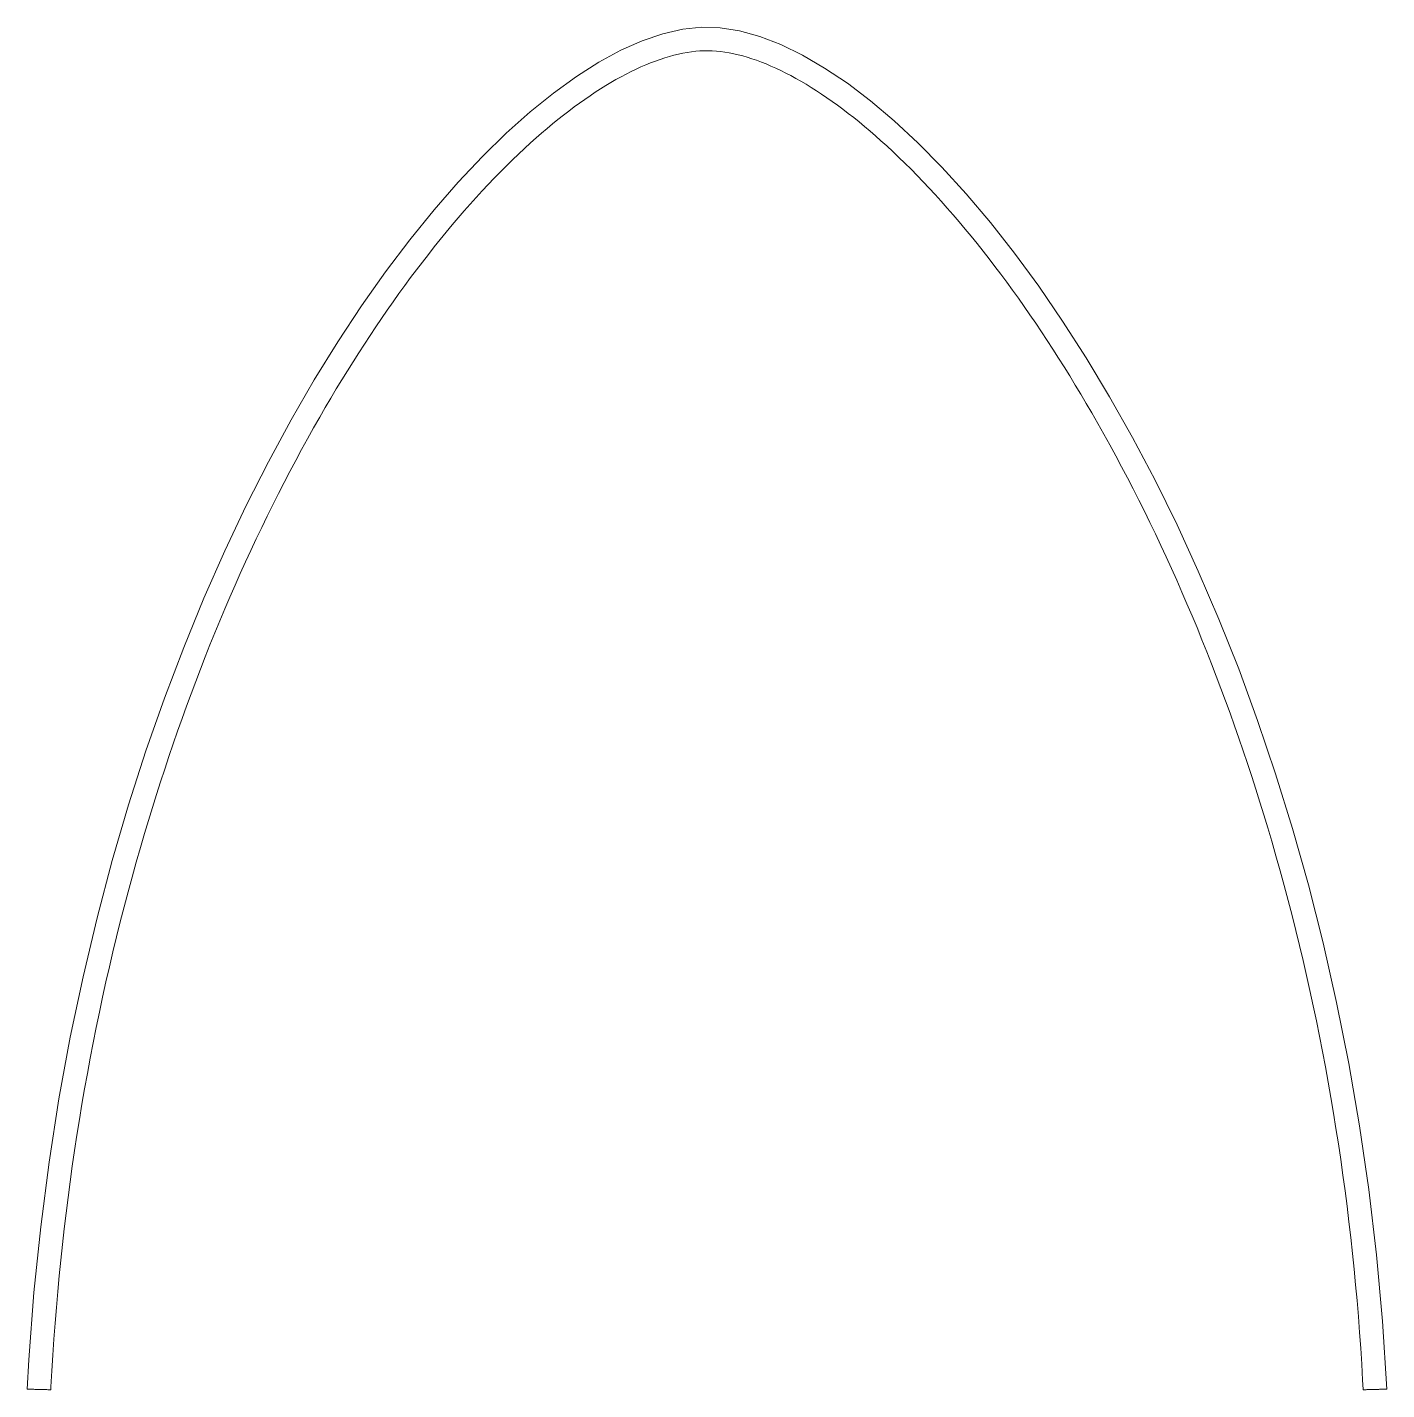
# Model space of a CAD drawing. Header units: inches. Extents: x -92.2 to -4.3, y -5886.5 to -5847.2.
# Drawn here: x -16.47 to -11.07, y -5867.43 to -5862.02 of the extents above; entities that cross this region are included whole.
import ezdxf

# ---------------------------------------------------------------- set-up
doc = ezdxf.new("R2010")
doc.units = ezdxf.units.IN
doc.header["$LTSCALE"] = 0.2
doc.header["$MEASUREMENT"] = 0
doc.layers.add('NAILERS', color=7, linetype='Continuous', lineweight=0)

msp = doc.modelspace()

# ---------------------------------------------------------------- linework, layer by layer
at = {"layer": 'NAILERS', "color": 250, "lineweight": 0}
msp.add_lwpolyline([(-11.068621, -5867.432343), (-11.085898, -5867.162651), (-11.109973, -5866.89812), (-11.140542, -5866.638897), (-11.177299, -5866.385127), (-11.219937, -5866.136957), (-11.268153, -5865.894532), (-11.321639, -5865.657998), (-11.380091, -5865.427502), (-11.443204, -5865.203189), (-11.510671, -5864.985205), (-11.582187, -5864.773697), (-11.657446, -5864.56881), (-11.736144, -5864.37069), (-11.817973, -5864.179483), (-11.90263, -5863.995336), (-11.989808, -5863.818393), (-12.079202, -5863.648802), (-12.170507, -5863.486708), (-12.263416, -5863.332258), (-12.357624, -5863.185596), (-12.452827, -5863.046869), (-12.548717, -5862.916224), (-12.64499, -5862.793805), (-12.74134, -5862.67976), (-12.837462, -5862.574233), (-12.93305, -5862.477372), (-13.027798, -5862.389321), (-13.121402, -5862.310228), (-13.213555, -5862.240237), (-13.303951, -5862.179496), (-13.392287, -5862.128149), (-13.478255, -5862.086343), (-13.561551, -5862.054224), (-13.641868, -5862.031938), (-13.718902, -5862.019631), (-13.792659, -5862.017447), (-13.868197, -5862.025433), (-13.94715, -5862.043461), (-14.029212, -5862.071383), (-14.114076, -5862.109056), (-14.201439, -5862.156331), (-14.290994, -5862.213064), (-14.382436, -5862.279109), (-14.475458, -5862.354319), (-14.569757, -5862.438549), (-14.665025, -5862.531652), (-14.760959, -5862.633483), (-14.857251, -5862.743895), (-14.953597, -5862.862743), (-15.049691, -5862.98988), (-15.145227, -5863.125161), (-15.239901, -5863.26844), (-15.333406, -5863.419571), (-15.425437, -5863.578407), (-15.515688, -5863.744803), (-15.603855, -5863.918612), (-15.689631, -5864.09969), (-15.77271, -5864.287889), (-15.852788, -5864.483064), (-15.929559, -5864.685069), (-16.002718, -5864.893757), (-16.071958, -5865.108984), (-16.136974, -5865.330602), (-16.197461, -5865.558466), (-16.253113, -5865.79243), (-16.303626, -5866.032348), (-16.348692, -5866.278074), (-16.388007, -5866.529462), (-16.421265, -5866.786366), (-16.448161, -5867.04864), (-16.468388, -5867.316138), (-16.474869, -5867.432345), (-16.474412, -5867.432357), (-16.473553, -5867.432379), (-16.472316, -5867.43241), (-16.470726, -5867.432451), (-16.468808, -5867.4325), (-16.466587, -5867.432557), (-16.464087, -5867.43262), (-16.461333, -5867.432691), (-16.458349, -5867.432767), (-16.455161, -5867.432848), (-16.451793, -5867.432935), (-16.44827, -5867.433025), (-16.444617, -5867.433118), (-16.440857, -5867.433214), (-16.437016, -5867.433312), (-16.433119, -5867.433412), (-16.429191, -5867.433512), (-16.425255, -5867.433613), (-16.421336, -5867.433713), (-16.41746, -5867.433812), (-16.413652, -5867.433909), (-16.409934, -5867.434004), (-16.406334, -5867.434096), (-16.402874, -5867.434185), (-16.39958, -5867.434269), (-16.396477, -5867.434348), (-16.393589, -5867.434422), (-16.390941, -5867.434489), (-16.388557, -5867.43455), (-16.386463, -5867.434604), (-16.384682, -5867.434649), (-16.383241, -5867.434686), (-16.382163, -5867.434714), (-16.381472, -5867.434731), (-16.381195, -5867.434738), (-16.381188, -5867.434681), (-16.381185, -5867.434614), (-16.381182, -5867.434547), (-16.381179, -5867.43448), (-16.381176, -5867.434413), (-16.381173, -5867.434346), (-16.38117, -5867.434279), (-16.381167, -5867.434212), (-16.381164, -5867.434144), (-16.381161, -5867.434077), (-16.381158, -5867.43401), (-16.381155, -5867.433943), (-16.381151, -5867.433876), (-16.381148, -5867.433809), (-16.381145, -5867.433742), (-16.381141, -5867.433675), (-16.381138, -5867.433608), (-16.381134, -5867.433541), (-16.38113, -5867.433474), (-16.381127, -5867.433407), (-16.381123, -5867.43334), (-16.381119, -5867.433273), (-16.381115, -5867.433205), (-16.381111, -5867.433138), (-16.381106, -5867.433071), (-16.381102, -5867.433004), (-16.381097, -5867.432937), (-16.381093, -5867.43287), (-16.381088, -5867.432803), (-16.381083, -5867.432736), (-16.381078, -5867.432669), (-16.381073, -5867.432602), (-16.381067, -5867.432535), (-16.381062, -5867.432468), (-16.381056, -5867.432401), (-16.380584, -5867.423286), (-16.377089, -5867.359936), (-16.373196, -5867.296679), (-16.368906, -5867.233518), (-16.36422, -5867.170455), (-16.359139, -5867.107494), (-16.353662, -5867.044636), (-16.34779, -5866.981884), (-16.341524, -5866.919242), (-16.334864, -5866.856711), (-16.32781, -5866.794295), (-16.320363, -5866.731995), (-16.312523, -5866.669815), (-16.30429, -5866.607758), (-16.295666, -5866.545826), (-16.286651, -5866.484021), (-16.277244, -5866.422347), (-16.267447, -5866.360806), (-16.257259, -5866.2994), (-16.246682, -5866.238133), (-16.235715, -5866.177007), (-16.22436, -5866.116025), (-16.212616, -5866.055189), (-16.200484, -5865.994502), (-16.187965, -5865.933967), (-16.175058, -5865.873586), (-16.161764, -5865.813362), (-16.148085, -5865.753298), (-16.134019, -5865.693396), (-16.119568, -5865.633659), (-16.104732, -5865.57409), (-16.089511, -5865.514691), (-16.073906, -5865.455466), (-16.057917, -5865.396416), (-16.041545, -5865.337544), (-16.024791, -5865.278853), (-16.008486, -5865.223149), (-15.99299, -5865.171403), (-15.977225, -5865.119898), (-15.961192, -5865.068634), (-15.944892, -5865.017615), (-15.928325, -5864.966841), (-15.911493, -5864.916315), (-15.894396, -5864.86604), (-15.877036, -5864.816016), (-15.859413, -5864.766247), (-15.841528, -5864.716735), (-15.823382, -5864.66748), (-15.804976, -5864.618487), (-15.786312, -5864.569756), (-15.767388, -5864.521289), (-15.748208, -5864.473089), (-15.728771, -5864.425158), (-15.709079, -5864.377498), (-15.689132, -5864.330111), (-15.668931, -5864.282999), (-15.648478, -5864.236164), (-15.627772, -5864.189608), (-15.606816, -5864.143334), (-15.585609, -5864.097342), (-15.564153, -5864.051636), (-15.542449, -5864.006218), (-15.520498, -5863.961089), (-15.4983, -5863.916251), (-15.475856, -5863.871707), (-15.453168, -5863.827459), (-15.430236, -5863.783509), (-15.407061, -5863.739859), (-15.383644, -5863.69651), (-15.359986, -5863.653466), (-15.336088, -5863.610728), (-15.31195, -5863.568298), (-15.28952, -5863.529528), (-15.267715, -5863.492443), (-15.245776, -5863.455711), (-15.223706, -5863.419339), (-15.20151, -5863.383331), (-15.179192, -5863.347693), (-15.156755, -5863.31243), (-15.134204, -5863.277548), (-15.111544, -5863.243052), (-15.088777, -5863.208946), (-15.065908, -5863.175238), (-15.042942, -5863.141931), (-15.019882, -5863.109031), (-14.996732, -5863.076543), (-14.973497, -5863.044473), (-14.950181, -5863.012827), (-14.926787, -5862.981608), (-14.90332, -5862.950824), (-14.879784, -5862.920478), (-14.856183, -5862.890577), (-14.832521, -5862.861125), (-14.808803, -5862.832128), (-14.785031, -5862.803592), (-14.761211, -5862.775521), (-14.737346, -5862.747921), (-14.713441, -5862.720798), (-14.6895, -5862.694156), (-14.665526, -5862.668001), (-14.641524, -5862.642338), (-14.617498, -5862.617172), (-14.593452, -5862.59251), (-14.56939, -5862.568355), (-14.545316, -5862.544714), (-14.521235, -5862.521592), (-14.49715, -5862.498994), (-14.473065, -5862.476926), (-14.451181, -5862.457342), (-14.429359, -5862.438261), (-14.407604, -5862.419685), (-14.385924, -5862.401618), (-14.364323, -5862.384062), (-14.342808, -5862.367021), (-14.321384, -5862.350498), (-14.300059, -5862.334496), (-14.278837, -5862.319018), (-14.257726, -5862.304068), (-14.23673, -5862.289648), (-14.215857, -5862.275761), (-14.195111, -5862.262412), (-14.1745, -5862.249603), (-14.154028, -5862.237336), (-14.133703, -5862.225617), (-14.11353, -5862.214446), (-14.093515, -5862.203828), (-14.073664, -5862.193766), (-14.053984, -5862.184263), (-14.034479, -5862.175322), (-14.015157, -5862.166947), (-13.996023, -5862.159139), (-13.977084, -5862.151904), (-13.958345, -5862.145243), (-13.939812, -5862.139159), (-13.921492, -5862.133657), (-13.90339, -5862.128739), (-13.885513, -5862.124409), (-13.867866, -5862.120669), (-13.850456, -5862.117522), (-13.833288, -5862.114973), (-13.816369, -5862.113023), (-13.799704, -5862.111676), (-13.7833, -5862.110936), (-13.767142, -5862.110805), (-13.750854, -5862.111285), (-13.734304, -5862.112372), (-13.717496, -5862.114063), (-13.700437, -5862.116356), (-13.683132, -5862.119247), (-13.665589, -5862.122733), (-13.647813, -5862.126811), (-13.629809, -5862.131478), (-13.611584, -5862.13673), (-13.593145, -5862.142565), (-13.574496, -5862.148978), (-13.555644, -5862.155968), (-13.536596, -5862.163531), (-13.517356, -5862.171663), (-13.497932, -5862.180363), (-13.478328, -5862.189625), (-13.458552, -5862.199448), (-13.438609, -5862.209828), (-13.418505, -5862.220762), (-13.398246, -5862.232247), (-13.377838, -5862.244279), (-13.357288, -5862.256856), (-13.336601, -5862.269974), (-13.315783, -5862.283631), (-13.29484, -5862.297822), (-13.273779, -5862.312546), (-13.252605, -5862.327798), (-13.231325, -5862.343576), (-13.209944, -5862.359876), (-13.188468, -5862.376696), (-13.166904, -5862.394031), (-13.145257, -5862.41188), (-13.123534, -5862.430238), (-13.10174, -5862.449103), (-13.079882, -5862.468472), (-13.056732, -5862.489471), (-13.032644, -5862.511843), (-13.008559, -5862.534741), (-12.984479, -5862.55816), (-12.96041, -5862.582095), (-12.936355, -5862.606541), (-12.912319, -5862.631491), (-12.888306, -5862.656942), (-12.864319, -5862.682887), (-12.840362, -5862.709321), (-12.816441, -5862.736238), (-12.792559, -5862.763635), (-12.768719, -5862.791504), (-12.744927, -5862.819842), (-12.721186, -5862.848642), (-12.6975, -5862.877899), (-12.673874, -5862.907609), (-12.650311, -5862.937764), (-12.626815, -5862.968362), (-12.603391, -5862.999395), (-12.580043, -5863.030858), (-12.556774, -5863.062748), (-12.53359, -5863.095057), (-12.510493, -5863.12778), (-12.487488, -5863.160914), (-12.46458, -5863.194451), (-12.441771, -5863.228387), (-12.419067, -5863.262716), (-12.396471, -5863.297434), (-12.373988, -5863.332534), (-12.351621, -5863.368012), (-12.329375, -5863.403862), (-12.307254, -5863.440079), (-12.285261, -5863.476657), (-12.263401, -5863.513591), (-12.241678, -5863.550877), (-12.217819, -5863.592506), (-12.193813, -5863.635112), (-12.170046, -5863.678025), (-12.146521, -5863.721244), (-12.123238, -5863.764765), (-12.100198, -5863.808587), (-12.077401, -5863.852708), (-12.054849, -5863.897125), (-12.032542, -5863.941837), (-12.010482, -5863.986841), (-11.988669, -5864.032136), (-11.967104, -5864.077719), (-11.945789, -5864.123588), (-11.924723, -5864.169742), (-11.903908, -5864.216177), (-11.883346, -5864.262893), (-11.863035, -5864.309887), (-11.842979, -5864.357156), (-11.823176, -5864.404699), (-11.80363, -5864.452515), (-11.784339, -5864.500599), (-11.765306, -5864.548952), (-11.74653, -5864.59757), (-11.728014, -5864.646451), (-11.709757, -5864.695594), (-11.691762, -5864.744996), (-11.674027, -5864.794655), (-11.656556, -5864.84457), (-11.639348, -5864.894738), (-11.622404, -5864.945156), (-11.605725, -5864.995824), (-11.589313, -5865.046739), (-11.573167, -5865.097898), (-11.55729, -5865.1493), (-11.541681, -5865.200943), (-11.526068, -5865.253756), (-11.50915, -5865.312369), (-11.492614, -5865.371163), (-11.476461, -5865.430137), (-11.460691, -5865.489287), (-11.445306, -5865.548612), (-11.430305, -5865.608109), (-11.415689, -5865.667774), (-11.401458, -5865.727605), (-11.387613, -5865.7876), (-11.374153, -5865.847756), (-11.361081, -5865.90807), (-11.348395, -5865.968539), (-11.336097, -5866.029162), (-11.324187, -5866.089934), (-11.312665, -5866.150854), (-11.301532, -5866.211919), (-11.290788, -5866.273126), (-11.280433, -5866.334472), (-11.270469, -5866.395956), (-11.260894, -5866.457573), (-11.251711, -5866.519322), (-11.242919, -5866.5812), (-11.234519, -5866.643204), (-11.226511, -5866.705332), (-11.218895, -5866.76758), (-11.211673, -5866.829947), (-11.204844, -5866.892429), (-11.198409, -5866.955024), (-11.192368, -5867.017729), (-11.186721, -5867.080542), (-11.18147, -5867.143459), (-11.176615, -5867.206479), (-11.172156, -5867.269598), (-11.168093, -5867.332814), (-11.164427, -5867.396125), (-11.162508, -5867.432372), (-11.162502, -5867.432439), (-11.162496, -5867.432506), (-11.162491, -5867.432573), (-11.162486, -5867.43264), (-11.162481, -5867.432707), (-11.162476, -5867.432774), (-11.162471, -5867.432841), (-11.162466, -5867.432908), (-11.162462, -5867.432976), (-11.162457, -5867.433043), (-11.162453, -5867.43311), (-11.162449, -5867.433177), (-11.162445, -5867.433244), (-11.162441, -5867.433311), (-11.162437, -5867.433378), (-11.162433, -5867.433445), (-11.162429, -5867.433512), (-11.162426, -5867.433579), (-11.162422, -5867.433646), (-11.162418, -5867.433713), (-11.162415, -5867.43378), (-11.162412, -5867.433847), (-11.162408, -5867.433915), (-11.162405, -5867.433982), (-11.162402, -5867.434049), (-11.162399, -5867.434116), (-11.162396, -5867.434183), (-11.162393, -5867.43425), (-11.16239, -5867.434317), (-11.162387, -5867.434384), (-11.162384, -5867.434451), (-11.162381, -5867.434518), (-11.162378, -5867.434585), (-11.162375, -5867.434652), (-11.162372, -5867.434719), (-11.16226, -5867.434736), (-11.161744, -5867.434723), (-11.160829, -5867.434699), (-11.15954, -5867.434666), (-11.157902, -5867.434624), (-11.155939, -5867.434574), (-11.153677, -5867.434516), (-11.151139, -5867.434452), (-11.14835, -5867.43438), (-11.145336, -5867.434303), (-11.142121, -5867.434221), (-11.13873, -5867.434134), (-11.135186, -5867.434044), (-11.131516, -5867.43395), (-11.127743, -5867.433854), (-11.123893, -5867.433755), (-11.11999, -5867.433656), (-11.116059, -5867.433555), (-11.112124, -5867.433455), (-11.10821, -5867.433355), (-11.104342, -5867.433256), (-11.100545, -5867.433159), (-11.096843, -5867.433064), (-11.093261, -5867.432973), (-11.089823, -5867.432885), (-11.086555, -5867.432801), (-11.083481, -5867.432723), (-11.080626, -5867.43265), (-11.078014, -5867.432583), (-11.07567, -5867.432523), (-11.073619, -5867.432471), (-11.071886, -5867.432426), (-11.070495, -5867.432391), (-11.06947, -5867.432365), (-11.068838, -5867.432349)], close=True, dxfattribs=at)

doc.saveas('drawing.dxf')
